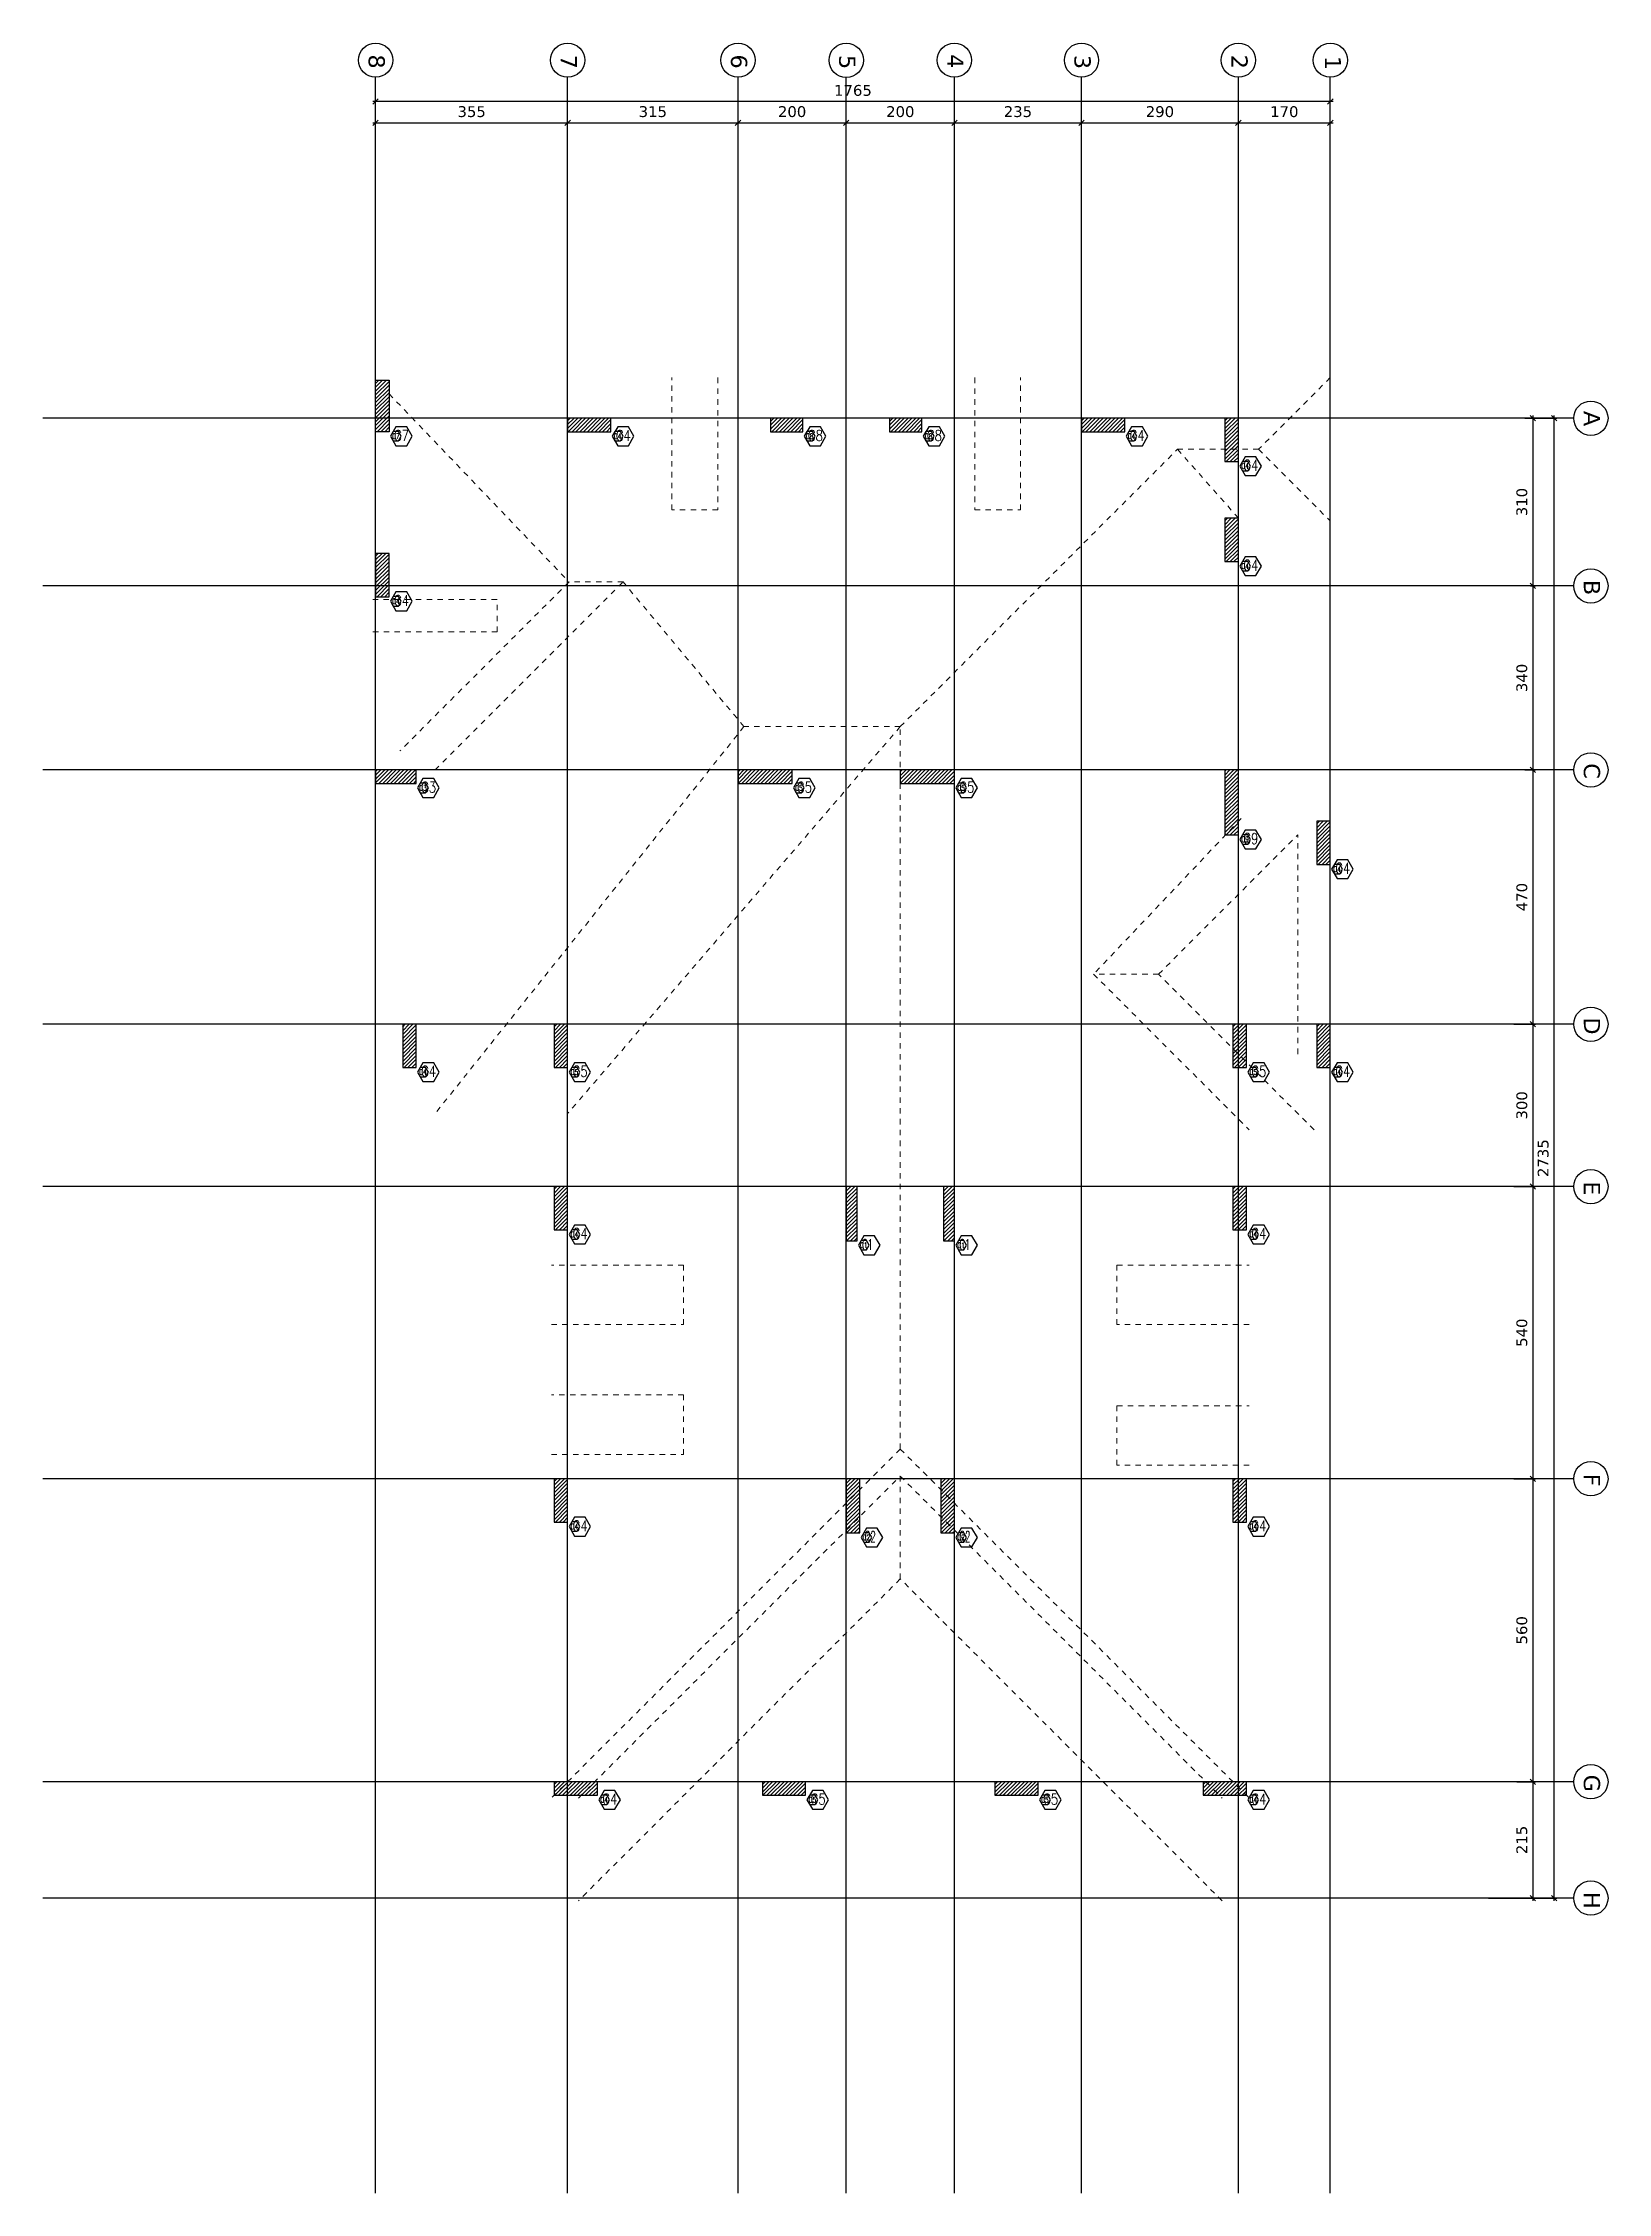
# Model space of a CAD drawing. Header units: inches. Extents: x -48 to 777, y -156 to 510.
# Drawn here: x 108.69 to 137.62, y 221.26 to 260.99 of the extents above; entities that cross this region are included whole.
import ezdxf
from ezdxf.enums import TextEntityAlignment as Align

# ---------------------------------------------------------------- set-up
doc = ezdxf.new("R2010")
doc.units = ezdxf.units.IN
doc.header["$MEASUREMENT"] = 0
doc.linetypes.add('HIDDEN', pattern=[0.375, 0.25, -0.125])
doc.layers.get('Defpoints').update_dxf_attribs({"lineweight": 5})
doc.layers.add('A-HIDDEN', color=254, linetype='HIDDEN', lineweight=5)
for name, color, linetype in [('Str-Axes', 8, 'Continuous'), ('str-col-hatch', 8, 'Continuous'), ('str-COL-TAG-100', 1, 'Continuous'), ('str-COL-TAG-50', 7, 'Continuous'), ('str-columns', 3, 'Continuous')]:
    doc.layers.add(name, color=color, linetype=linetype)
doc.styles.add('ROMAN', font='ROMANS.SHX')
doc.styles.add('ROMAND', font='verdana.ttf')
doc.styles.add('ROMANS', font='romans__.ttf', dxfattribs={"height": 0.14})
doc.dimstyles.new('M-1.100', dxfattribs={"dimtxt": 0.2, "dimasz": 0.1, "dimexe": 0.05, "dimexo": 0.05, "dimgap": 0.1, "dimtad": 1, "dimlfac": 100, "dimrnd": 0.5, "dimzin": 9, "dimdsep": 46, "dimtxsty": 'ROMAND', "dimblk": 'OBLIQUE', "dimcen": 1, "dimdle": 0.05, "dimclrd": 256, "dimclre": 256, "dimclrt": 2, "dimadec": 0, "dimazin": 0, "dimtfac": 0.666667, "dimtmove": 2, "dimatfit": 3, "dimfxl": 0.04, "dimtolj": 1, "dimtzin": 5, "dimlwd": -1, "dimlwe": -1, "dimarcsym": 0})

msp = doc.modelspace()

# ---------------------------------------------------------------- texts
at = {"layer": 'Str-Axes', "char_height": 0.3, "width": 5.0170833, "attachment_point": 1, "rotation": 270, "style": 'ROMAND'}
for s, insert in [('\\pi2.402;8', (115.00706, 263.18286)), ('\\pi2.4059;7', (118.55706, 263.18286)), ('\\pi2.4024;6', (121.70706, 263.18286)), ('\\pi2.4108;5', (123.70706, 263.18145)), ('\\pi2.3951;4', (125.70555, 263.18286)), ('\\pi2.4097;3', (128.05706, 263.18286)), ('\\pi2.407;2', (130.95874, 263.18286)), ('\\pi2.4273;1', (132.68696, 263.18145)), ('\\pi2.3727;A', (137.47409, 256.56563)), ('\\pi2.3954;B', (137.47409, 253.46577)), ('\\pi2.3841;C', (137.47409, 250.06578)), ('\\pi2.3818;D', (137.47409, 245.36577)), ('\\pi2.4097;E', (137.47409, 242.36421)), ('\\pi2.4127;F', (137.47409, 236.96421)), ('\\pi2.3749;G', (137.47409, 231.36421)), ('\\pi2.3938;H', (137.47409, 229.21421))]:
    msp.add_mtext(s, dxfattribs=dict(at, insert=insert))

# ---------------------------------------------------------------- blocks, each defined once
blk = doc.blocks.new('tags')
at = {"layer": 'str-COL-TAG-100', "color": 2}
blk.add_lwpolyline([(0.125, -0.262), (0.325, -0.262), (0.425, -0.088), (0.325, 0.085), (0.125, 0.085), (0.025, -0.088)], close=True, dxfattribs=at)
at = {"layer": 'str-COL-TAG-50', "color": 2}
blk.add_lwpolyline([(0.075, -0.175), (0.175, -0.175), (0.225, -0.088), (0.175, -0.002), (0.075, -0.002), (0.025, -0.088)], close=True, dxfattribs=at)
at = {"layer": 'str-COL-TAG-100', "color": 1, "style": 'ROMANS', "width": 0.699426}
blk.add_attdef('NUMBER', text='', height=0.2, dxfattribs=at).set_placement((0.092, -0.174), (0.368, -0.174), align=Align.FIT)
at = {"layer": 'str-COL-TAG-50', "color": 1, "style": 'ROMANS', "width": 0.697102}
blk.add_attdef('NUMBER', text='', height=0.1, dxfattribs=at).set_placement((0.056, -0.138), (0.194, -0.138), align=Align.FIT)
blk = doc.blocks.new('_Oblique')
at = {"color": 0, "linetype": 'ByBlock', "lineweight": -2}
blk.add_line((-0.5, -0.5), (0.5, 0.5), dxfattribs=at)
blk = doc.blocks.new('*D1825')
at = {"layer": 'Defpoints', "color": 0, "transparency": 16777216}
for p in [(136.034, 254.058), (136.627, 254.058), (135.362, 226.707)]:
    blk.add_point(p, dxfattribs=at)
at = {"layer": 'Str-Axes', "transparency": 16777216}
for p, q in [((136.084, 254.058), (136.677, 254.058)), ((136.627, 226.657), (136.627, 254.108)), ((135.412, 226.707), (136.677, 226.707))]:
    blk.add_line(p, q, dxfattribs=at)
at = {"layer": 'Str-Axes', "transparency": 16777216, "xscale": 0.1, "yscale": 0.1, "zscale": 0.1}
for p, rotation in [((136.627, 254.058), 90), ((136.627, 226.707), 270)]:
    blk.add_blockref('_Oblique', p, dxfattribs=dict(at, rotation=rotation))
at = {"layer": 'Str-Axes', "color": 2, "transparency": 16777216, "insert": (136.423, 240.383), "char_height": 0.2, "attachment_point": 5, "rotation": 90, "style": 'ROMAND'}
blk.add_mtext('\\A1;2735', dxfattribs=at)
blk = doc.blocks.new('*D1826')
at = {"layer": 'Defpoints', "color": 0, "transparency": 16777216}
for p in [(135.828, 239.857), (135.828, 234.457), (136.233, 234.457)]:
    blk.add_point(p, dxfattribs=at)
at = {"layer": 'Str-Axes', "transparency": 16777216}
for p, q in [((135.878, 239.857), (136.283, 239.857)), ((136.233, 239.907), (136.233, 234.407)), ((135.878, 234.457), (136.283, 234.457))]:
    blk.add_line(p, q, dxfattribs=at)
at = {"layer": 'Str-Axes', "transparency": 16777216, "xscale": 0.1, "yscale": 0.1, "zscale": 0.1}
for p, rotation in [((136.233, 239.857), 90), ((136.233, 234.457), 270)]:
    blk.add_blockref('_Oblique', p, dxfattribs=dict(at, rotation=rotation))
at = {"layer": 'Str-Axes', "color": 2, "transparency": 16777216, "insert": (136.029, 237.157), "char_height": 0.2, "attachment_point": 5, "rotation": 90, "style": 'ROMAND'}
blk.add_mtext('\\A1;540', dxfattribs=at)
blk = doc.blocks.new('*D1827')
at = {"layer": 'Defpoints', "color": 0, "transparency": 16777216}
for p in [(135.828, 242.858), (135.828, 239.857), (136.233, 239.857)]:
    blk.add_point(p, dxfattribs=at)
at = {"layer": 'Str-Axes', "transparency": 16777216}
for p, q in [((135.878, 242.858), (136.283, 242.858)), ((136.233, 242.908), (136.233, 239.807)), ((135.878, 239.857), (136.283, 239.857))]:
    blk.add_line(p, q, dxfattribs=at)
at = {"layer": 'Str-Axes', "transparency": 16777216, "xscale": 0.1, "yscale": 0.1, "zscale": 0.1}
for p, rotation in [((136.233, 242.858), 90), ((136.233, 239.857), 270)]:
    blk.add_blockref('_Oblique', p, dxfattribs=dict(at, rotation=rotation))
at = {"layer": 'Str-Axes', "color": 2, "transparency": 16777216, "insert": (136.029, 241.358), "char_height": 0.2, "attachment_point": 5, "rotation": 90, "style": 'ROMAND'}
blk.add_mtext('\\A1;300', dxfattribs=at)
blk = doc.blocks.new('*D1828')
at = {"layer": 'Defpoints', "color": 0, "transparency": 16777216}
for p in [(136.034, 247.558), (135.838, 242.858), (136.233, 242.858)]:
    blk.add_point(p, dxfattribs=at)
at = {"layer": 'Str-Axes', "transparency": 16777216}
for p, q in [((136.084, 247.558), (136.283, 247.558)), ((136.233, 247.608), (136.233, 242.808)), ((135.888, 242.858), (136.283, 242.858))]:
    blk.add_line(p, q, dxfattribs=at)
at = {"layer": 'Str-Axes', "transparency": 16777216, "xscale": 0.1, "yscale": 0.1, "zscale": 0.1}
for p, rotation in [((136.233, 247.558), 90), ((136.233, 242.858), 270)]:
    blk.add_blockref('_Oblique', p, dxfattribs=dict(at, rotation=rotation))
at = {"layer": 'Str-Axes', "color": 2, "transparency": 16777216, "insert": (136.029, 245.208), "char_height": 0.2, "attachment_point": 5, "rotation": 90, "style": 'ROMAND'}
blk.add_mtext('\\A1;470', dxfattribs=at)
blk = doc.blocks.new('*D1829')
at = {"layer": 'Defpoints', "color": 0, "transparency": 16777216}
for p in [(136.137, 250.958), (136.082, 247.558), (136.233, 247.558)]:
    blk.add_point(p, dxfattribs=at)
at = {"layer": 'Str-Axes', "transparency": 16777216}
for p, q in [((136.187, 250.958), (136.283, 250.958)), ((136.233, 251.008), (136.233, 247.508)), ((136.132, 247.558), (136.283, 247.558))]:
    blk.add_line(p, q, dxfattribs=at)
at = {"layer": 'Str-Axes', "transparency": 16777216, "xscale": 0.1, "yscale": 0.1, "zscale": 0.1}
for p, rotation in [((136.233, 250.958), 90), ((136.233, 247.558), 270)]:
    blk.add_blockref('_Oblique', p, dxfattribs=dict(at, rotation=rotation))
at = {"layer": 'Str-Axes', "color": 2, "transparency": 16777216, "insert": (136.029, 249.258), "char_height": 0.2, "attachment_point": 5, "rotation": 90, "style": 'ROMAND'}
blk.add_mtext('\\A1;340', dxfattribs=at)
blk = doc.blocks.new('*D1830')
at = {"layer": 'Defpoints', "color": 0, "transparency": 16777216}
for p in [(136.137, 254.058), (136.137, 250.958), (136.233, 250.958)]:
    blk.add_point(p, dxfattribs=at)
at = {"layer": 'Str-Axes', "transparency": 16777216}
for p, q in [((136.187, 254.058), (136.283, 254.058)), ((136.233, 254.108), (136.233, 250.908)), ((136.187, 250.958), (136.283, 250.958))]:
    blk.add_line(p, q, dxfattribs=at)
at = {"layer": 'Str-Axes', "transparency": 16777216, "xscale": 0.1, "yscale": 0.1, "zscale": 0.1}
for p, rotation in [((136.233, 254.058), 90), ((136.233, 250.958), 270)]:
    blk.add_blockref('_Oblique', p, dxfattribs=dict(at, rotation=rotation))
at = {"layer": 'Str-Axes', "color": 2, "transparency": 16777216, "insert": (136.029, 252.508), "char_height": 0.2, "attachment_point": 5, "rotation": 90, "style": 'ROMAND'}
blk.add_mtext('\\A1;310', dxfattribs=at)
blk = doc.blocks.new('*D1831')
at = {"layer": 'Defpoints', "color": 0, "transparency": 16777216}
for p in [(135.886, 234.457), (136.233, 228.857), (136.26, 228.857)]:
    blk.add_point(p, dxfattribs=at)
at = {"layer": 'Str-Axes', "transparency": 16777216}
for p, q in [((135.936, 234.457), (136.283, 234.457)), ((136.233, 234.507), (136.233, 228.807)), ((136.21, 228.857), (136.183, 228.857))]:
    blk.add_line(p, q, dxfattribs=at)
at = {"layer": 'Str-Axes', "transparency": 16777216, "xscale": 0.1, "yscale": 0.1, "zscale": 0.1}
for p, rotation in [((136.233, 234.457), 90), ((136.233, 228.857), 270)]:
    blk.add_blockref('_Oblique', p, dxfattribs=dict(at, rotation=rotation))
at = {"layer": 'Str-Axes', "color": 2, "transparency": 16777216, "insert": (136.029, 231.657), "char_height": 0.2, "attachment_point": 5, "rotation": 90, "style": 'ROMAND'}
blk.add_mtext('\\A1;560', dxfattribs=at)
blk = doc.blocks.new('*D1832')
at = {"layer": 'Defpoints', "color": 0, "transparency": 16777216}
for p in [(135.886, 228.857), (136.03, 226.707), (136.233, 226.707)]:
    blk.add_point(p, dxfattribs=at)
at = {"layer": 'Str-Axes', "transparency": 16777216}
for p, q in [((136.233, 228.907), (136.233, 226.657)), ((135.936, 228.857), (136.283, 228.857)), ((136.08, 226.707), (136.283, 226.707))]:
    blk.add_line(p, q, dxfattribs=at)
at = {"layer": 'Str-Axes', "transparency": 16777216, "xscale": 0.1, "yscale": 0.1, "zscale": 0.1}
for p, rotation in [((136.233, 228.857), 90), ((136.233, 226.707), 270)]:
    blk.add_blockref('_Oblique', p, dxfattribs=dict(at, rotation=rotation))
at = {"layer": 'Str-Axes', "color": 2, "transparency": 16777216, "insert": (136.029, 227.782), "char_height": 0.2, "attachment_point": 5, "rotation": 90, "style": 'ROMAND'}
blk.add_mtext('\\A1;215', dxfattribs=at)
blk = doc.blocks.new('*D1833')
at = {"layer": 'Defpoints', "color": 0, "transparency": 16777216}
for p in [(114.837, 259.911), (114.837, 259.156), (132.487, 259.325)]:
    blk.add_point(p, dxfattribs=at)
at = {"layer": 'Str-Axes', "transparency": 16777216}
for p, q in [((132.537, 259.911), (114.787, 259.911)), ((114.837, 259.206), (114.837, 259.961)), ((132.487, 259.375), (132.487, 259.961))]:
    blk.add_line(p, q, dxfattribs=at)
at = {"layer": 'Str-Axes', "transparency": 16777216, "xscale": 0.1, "yscale": 0.1, "zscale": 0.1, "rotation": 180}
blk.add_blockref('_Oblique', (114.837, 259.911), dxfattribs=at)
at = {"layer": 'Str-Axes', "transparency": 16777216, "xscale": 0.1, "yscale": 0.1, "zscale": 0.1}
blk.add_blockref('_Oblique', (132.487, 259.911), dxfattribs=at)
at = {"layer": 'Str-Axes', "color": 2, "transparency": 16777216, "insert": (123.662, 260.115), "char_height": 0.2, "attachment_point": 5, "style": 'ROMAND'}
blk.add_mtext('\\A1;1765', dxfattribs=at)
blk = doc.blocks.new('*D1834')
at = {"layer": 'Defpoints', "color": 0, "transparency": 16777216}
for p in [(132.487, 259.518), (130.787, 259.372), (132.487, 259.325)]:
    blk.add_point(p, dxfattribs=at)
at = {"layer": 'Str-Axes', "transparency": 16777216}
for p, q in [((130.737, 259.518), (132.537, 259.518)), ((130.787, 259.422), (130.787, 259.568)), ((132.487, 259.375), (132.487, 259.568))]:
    blk.add_line(p, q, dxfattribs=at)
at = {"layer": 'Str-Axes', "transparency": 16777216, "xscale": 0.1, "yscale": 0.1, "zscale": 0.1, "rotation": 180}
blk.add_blockref('_Oblique', (130.787, 259.518), dxfattribs=at)
at = {"layer": 'Str-Axes', "transparency": 16777216, "xscale": 0.1, "yscale": 0.1, "zscale": 0.1}
blk.add_blockref('_Oblique', (132.487, 259.518), dxfattribs=at)
at = {"layer": 'Str-Axes', "color": 2, "transparency": 16777216, "insert": (131.637, 259.722), "char_height": 0.2, "attachment_point": 5, "style": 'ROMAND'}
blk.add_mtext('\\A1;170', dxfattribs=at)
blk = doc.blocks.new('*D1835')
at = {"layer": 'Defpoints', "color": 0, "transparency": 16777216}
for p in [(130.787, 259.518), (127.887, 259.354), (130.787, 259.372)]:
    blk.add_point(p, dxfattribs=at)
at = {"layer": 'Str-Axes', "transparency": 16777216}
for p, q in [((127.837, 259.518), (130.837, 259.518)), ((127.887, 259.404), (127.887, 259.568)), ((130.787, 259.422), (130.787, 259.568))]:
    blk.add_line(p, q, dxfattribs=at)
at = {"layer": 'Str-Axes', "transparency": 16777216, "xscale": 0.1, "yscale": 0.1, "zscale": 0.1, "rotation": 180}
blk.add_blockref('_Oblique', (127.887, 259.518), dxfattribs=at)
at = {"layer": 'Str-Axes', "transparency": 16777216, "xscale": 0.1, "yscale": 0.1, "zscale": 0.1}
blk.add_blockref('_Oblique', (130.787, 259.518), dxfattribs=at)
at = {"layer": 'Str-Axes', "color": 2, "transparency": 16777216, "insert": (129.337, 259.723), "char_height": 0.2, "attachment_point": 5, "style": 'ROMAND'}
blk.add_mtext('\\A1;290', dxfattribs=at)
blk = doc.blocks.new('*D1836')
at = {"layer": 'Defpoints', "color": 0, "transparency": 16777216}
for p in [(127.887, 259.518), (125.537, 259.354), (127.887, 259.354)]:
    blk.add_point(p, dxfattribs=at)
at = {"layer": 'Str-Axes', "transparency": 16777216}
for p, q in [((125.487, 259.518), (127.937, 259.518)), ((125.537, 259.404), (125.537, 259.568)), ((127.887, 259.404), (127.887, 259.568))]:
    blk.add_line(p, q, dxfattribs=at)
at = {"layer": 'Str-Axes', "transparency": 16777216, "xscale": 0.1, "yscale": 0.1, "zscale": 0.1, "rotation": 180}
blk.add_blockref('_Oblique', (125.537, 259.518), dxfattribs=at)
at = {"layer": 'Str-Axes', "transparency": 16777216, "xscale": 0.1, "yscale": 0.1, "zscale": 0.1}
blk.add_blockref('_Oblique', (127.887, 259.518), dxfattribs=at)
at = {"layer": 'Str-Axes', "color": 2, "transparency": 16777216, "insert": (126.712, 259.723), "char_height": 0.2, "attachment_point": 5, "style": 'ROMAND'}
blk.add_mtext('\\A1;235', dxfattribs=at)
blk = doc.blocks.new('*D1837')
at = {"layer": 'Defpoints', "color": 0, "transparency": 16777216}
for p in [(125.537, 259.518), (123.537, 259.354), (125.537, 259.354)]:
    blk.add_point(p, dxfattribs=at)
at = {"layer": 'Str-Axes', "transparency": 16777216}
for p, q in [((123.487, 259.518), (125.587, 259.518)), ((123.537, 259.404), (123.537, 259.568)), ((125.537, 259.404), (125.537, 259.568))]:
    blk.add_line(p, q, dxfattribs=at)
at = {"layer": 'Str-Axes', "transparency": 16777216, "xscale": 0.1, "yscale": 0.1, "zscale": 0.1, "rotation": 180}
blk.add_blockref('_Oblique', (123.537, 259.518), dxfattribs=at)
at = {"layer": 'Str-Axes', "transparency": 16777216, "xscale": 0.1, "yscale": 0.1, "zscale": 0.1}
blk.add_blockref('_Oblique', (125.537, 259.518), dxfattribs=at)
at = {"layer": 'Str-Axes', "color": 2, "transparency": 16777216, "insert": (124.537, 259.723), "char_height": 0.2, "attachment_point": 5, "style": 'ROMAND'}
blk.add_mtext('\\A1;200', dxfattribs=at)
blk = doc.blocks.new('*D1838')
at = {"layer": 'Defpoints', "color": 0, "transparency": 16777216}
for p in [(123.537, 259.518), (121.537, 259.288), (123.537, 259.354)]:
    blk.add_point(p, dxfattribs=at)
at = {"layer": 'Str-Axes', "transparency": 16777216}
for p, q in [((121.487, 259.518), (123.587, 259.518)), ((121.537, 259.338), (121.537, 259.568)), ((123.537, 259.404), (123.537, 259.568))]:
    blk.add_line(p, q, dxfattribs=at)
at = {"layer": 'Str-Axes', "transparency": 16777216, "xscale": 0.1, "yscale": 0.1, "zscale": 0.1, "rotation": 180}
blk.add_blockref('_Oblique', (121.537, 259.518), dxfattribs=at)
at = {"layer": 'Str-Axes', "transparency": 16777216, "xscale": 0.1, "yscale": 0.1, "zscale": 0.1}
blk.add_blockref('_Oblique', (123.537, 259.518), dxfattribs=at)
at = {"layer": 'Str-Axes', "color": 2, "transparency": 16777216, "insert": (122.537, 259.723), "char_height": 0.2, "attachment_point": 5, "style": 'ROMAND'}
blk.add_mtext('\\A1;200', dxfattribs=at)
blk = doc.blocks.new('*D1839')
at = {"layer": 'Defpoints', "color": 0, "transparency": 16777216}
for p in [(121.537, 259.518), (118.387, 259.156), (121.537, 259.288)]:
    blk.add_point(p, dxfattribs=at)
at = {"layer": 'Str-Axes', "transparency": 16777216}
for p, q in [((118.337, 259.518), (121.587, 259.518)), ((118.387, 259.206), (118.387, 259.568)), ((121.537, 259.338), (121.537, 259.568))]:
    blk.add_line(p, q, dxfattribs=at)
at = {"layer": 'Str-Axes', "transparency": 16777216, "xscale": 0.1, "yscale": 0.1, "zscale": 0.1, "rotation": 180}
blk.add_blockref('_Oblique', (118.387, 259.518), dxfattribs=at)
at = {"layer": 'Str-Axes', "transparency": 16777216, "xscale": 0.1, "yscale": 0.1, "zscale": 0.1}
blk.add_blockref('_Oblique', (121.537, 259.518), dxfattribs=at)
at = {"layer": 'Str-Axes', "color": 2, "transparency": 16777216, "insert": (119.962, 259.723), "char_height": 0.2, "attachment_point": 5, "style": 'ROMAND'}
blk.add_mtext('\\A1;315', dxfattribs=at)
blk = doc.blocks.new('*D1840')
at = {"layer": 'Defpoints', "color": 0, "transparency": 16777216}
for p in [(118.387, 259.518), (114.837, 259.156), (118.387, 259.156)]:
    blk.add_point(p, dxfattribs=at)
at = {"layer": 'Str-Axes', "transparency": 16777216}
for p, q in [((114.787, 259.518), (118.437, 259.518)), ((114.837, 259.206), (114.837, 259.568)), ((118.387, 259.206), (118.387, 259.568))]:
    blk.add_line(p, q, dxfattribs=at)
at = {"layer": 'Str-Axes', "transparency": 16777216, "xscale": 0.1, "yscale": 0.1, "zscale": 0.1, "rotation": 180}
blk.add_blockref('_Oblique', (114.837, 259.518), dxfattribs=at)
at = {"layer": 'Str-Axes', "transparency": 16777216, "xscale": 0.1, "yscale": 0.1, "zscale": 0.1}
blk.add_blockref('_Oblique', (118.387, 259.518), dxfattribs=at)
at = {"layer": 'Str-Axes', "color": 2, "transparency": 16777216, "insert": (116.612, 259.723), "char_height": 0.2, "attachment_point": 5, "style": 'ROMAND'}
blk.add_mtext('\\A1;355', dxfattribs=at)
blk = doc.blocks.new('*D1846')
at = {"layer": 'Defpoints', "color": 0, "transparency": 16777216}
for p in [(136.034, 254.058), (136.627, 254.058), (135.362, 226.707)]:
    blk.add_point(p, dxfattribs=at)
at = {"layer": 'Str-Axes', "transparency": 16777216}
for p, q in [((136.084, 254.058), (136.677, 254.058)), ((136.627, 226.657), (136.627, 254.108)), ((135.412, 226.707), (136.677, 226.707))]:
    blk.add_line(p, q, dxfattribs=at)
at = {"layer": 'Str-Axes', "transparency": 16777216, "xscale": 0.1, "yscale": 0.1, "zscale": 0.1}
for p, rotation in [((136.627, 254.058), 90), ((136.627, 226.707), 270)]:
    blk.add_blockref('_Oblique', p, dxfattribs=dict(at, rotation=rotation))
at = {"layer": 'Str-Axes', "color": 2, "transparency": 16777216, "insert": (136.423, 240.383), "char_height": 0.2, "attachment_point": 5, "rotation": 90, "style": 'ROMAND'}
blk.add_mtext('\\A1;2735', dxfattribs=at)
blk = doc.blocks.new('*D1841')
at = {"layer": 'Defpoints', "color": 0, "transparency": 16777216}
for p in [(135.828, 239.857), (135.828, 234.457), (136.233, 234.457)]:
    blk.add_point(p, dxfattribs=at)
at = {"layer": 'Str-Axes', "transparency": 16777216}
for p, q in [((135.878, 239.857), (136.283, 239.857)), ((136.233, 239.907), (136.233, 234.407)), ((135.878, 234.457), (136.283, 234.457))]:
    blk.add_line(p, q, dxfattribs=at)
at = {"layer": 'Str-Axes', "transparency": 16777216, "xscale": 0.1, "yscale": 0.1, "zscale": 0.1}
for p, rotation in [((136.233, 239.857), 90), ((136.233, 234.457), 270)]:
    blk.add_blockref('_Oblique', p, dxfattribs=dict(at, rotation=rotation))
at = {"layer": 'Str-Axes', "color": 2, "transparency": 16777216, "insert": (136.029, 237.157), "char_height": 0.2, "attachment_point": 5, "rotation": 90, "style": 'ROMAND'}
blk.add_mtext('\\A1;540', dxfattribs=at)
blk = doc.blocks.new('*D1842')
at = {"layer": 'Defpoints', "color": 0, "transparency": 16777216}
for p in [(135.828, 242.858), (135.828, 239.857), (136.233, 239.857)]:
    blk.add_point(p, dxfattribs=at)
at = {"layer": 'Str-Axes', "transparency": 16777216}
for p, q in [((135.878, 242.858), (136.283, 242.858)), ((136.233, 242.908), (136.233, 239.807)), ((135.878, 239.857), (136.283, 239.857))]:
    blk.add_line(p, q, dxfattribs=at)
at = {"layer": 'Str-Axes', "transparency": 16777216, "xscale": 0.1, "yscale": 0.1, "zscale": 0.1}
for p, rotation in [((136.233, 242.858), 90), ((136.233, 239.857), 270)]:
    blk.add_blockref('_Oblique', p, dxfattribs=dict(at, rotation=rotation))
at = {"layer": 'Str-Axes', "color": 2, "transparency": 16777216, "insert": (136.029, 241.358), "char_height": 0.2, "attachment_point": 5, "rotation": 90, "style": 'ROMAND'}
blk.add_mtext('\\A1;300', dxfattribs=at)
blk = doc.blocks.new('*D1843')
at = {"layer": 'Defpoints', "color": 0, "transparency": 16777216}
for p in [(136.034, 247.558), (135.838, 242.858), (136.233, 242.858)]:
    blk.add_point(p, dxfattribs=at)
at = {"layer": 'Str-Axes', "transparency": 16777216}
for p, q in [((136.084, 247.558), (136.283, 247.558)), ((136.233, 247.608), (136.233, 242.808)), ((135.888, 242.858), (136.283, 242.858))]:
    blk.add_line(p, q, dxfattribs=at)
at = {"layer": 'Str-Axes', "transparency": 16777216, "xscale": 0.1, "yscale": 0.1, "zscale": 0.1}
for p, rotation in [((136.233, 247.558), 90), ((136.233, 242.858), 270)]:
    blk.add_blockref('_Oblique', p, dxfattribs=dict(at, rotation=rotation))
at = {"layer": 'Str-Axes', "color": 2, "transparency": 16777216, "insert": (136.029, 245.208), "char_height": 0.2, "attachment_point": 5, "rotation": 90, "style": 'ROMAND'}
blk.add_mtext('\\A1;470', dxfattribs=at)
blk = doc.blocks.new('*D1847')
at = {"layer": 'Defpoints', "color": 0, "transparency": 16777216}
for p in [(136.137, 250.958), (136.082, 247.558), (136.233, 247.558)]:
    blk.add_point(p, dxfattribs=at)
at = {"layer": 'Str-Axes', "transparency": 16777216}
for p, q in [((136.187, 250.958), (136.283, 250.958)), ((136.233, 251.008), (136.233, 247.508)), ((136.132, 247.558), (136.283, 247.558))]:
    blk.add_line(p, q, dxfattribs=at)
at = {"layer": 'Str-Axes', "transparency": 16777216, "xscale": 0.1, "yscale": 0.1, "zscale": 0.1}
for p, rotation in [((136.233, 250.958), 90), ((136.233, 247.558), 270)]:
    blk.add_blockref('_Oblique', p, dxfattribs=dict(at, rotation=rotation))
at = {"layer": 'Str-Axes', "color": 2, "transparency": 16777216, "insert": (136.029, 249.258), "char_height": 0.2, "attachment_point": 5, "rotation": 90, "style": 'ROMAND'}
blk.add_mtext('\\A1;340', dxfattribs=at)
blk = doc.blocks.new('*D1844')
at = {"layer": 'Defpoints', "color": 0, "transparency": 16777216}
for p in [(136.137, 254.058), (136.137, 250.958), (136.233, 250.958)]:
    blk.add_point(p, dxfattribs=at)
at = {"layer": 'Str-Axes', "transparency": 16777216}
for p, q in [((136.187, 254.058), (136.283, 254.058)), ((136.233, 254.108), (136.233, 250.908)), ((136.187, 250.958), (136.283, 250.958))]:
    blk.add_line(p, q, dxfattribs=at)
at = {"layer": 'Str-Axes', "transparency": 16777216, "xscale": 0.1, "yscale": 0.1, "zscale": 0.1}
for p, rotation in [((136.233, 254.058), 90), ((136.233, 250.958), 270)]:
    blk.add_blockref('_Oblique', p, dxfattribs=dict(at, rotation=rotation))
at = {"layer": 'Str-Axes', "color": 2, "transparency": 16777216, "insert": (136.029, 252.508), "char_height": 0.2, "attachment_point": 5, "rotation": 90, "style": 'ROMAND'}
blk.add_mtext('\\A1;310', dxfattribs=at)
blk = doc.blocks.new('*D1848')
at = {"layer": 'Defpoints', "color": 0, "transparency": 16777216}
for p in [(135.886, 234.457), (136.233, 228.857), (136.26, 228.857)]:
    blk.add_point(p, dxfattribs=at)
at = {"layer": 'Str-Axes', "transparency": 16777216}
for p, q in [((135.936, 234.457), (136.283, 234.457)), ((136.233, 234.507), (136.233, 228.807)), ((136.21, 228.857), (136.183, 228.857))]:
    blk.add_line(p, q, dxfattribs=at)
at = {"layer": 'Str-Axes', "transparency": 16777216, "xscale": 0.1, "yscale": 0.1, "zscale": 0.1}
for p, rotation in [((136.233, 234.457), 90), ((136.233, 228.857), 270)]:
    blk.add_blockref('_Oblique', p, dxfattribs=dict(at, rotation=rotation))
at = {"layer": 'Str-Axes', "color": 2, "transparency": 16777216, "insert": (136.029, 231.657), "char_height": 0.2, "attachment_point": 5, "rotation": 90, "style": 'ROMAND'}
blk.add_mtext('\\A1;560', dxfattribs=at)
blk = doc.blocks.new('*D1845')
at = {"layer": 'Defpoints', "color": 0, "transparency": 16777216}
for p in [(135.886, 228.857), (136.03, 226.707), (136.233, 226.707)]:
    blk.add_point(p, dxfattribs=at)
at = {"layer": 'Str-Axes', "transparency": 16777216}
for p, q in [((136.233, 228.907), (136.233, 226.657)), ((135.936, 228.857), (136.283, 228.857)), ((136.08, 226.707), (136.283, 226.707))]:
    blk.add_line(p, q, dxfattribs=at)
at = {"layer": 'Str-Axes', "transparency": 16777216, "xscale": 0.1, "yscale": 0.1, "zscale": 0.1}
for p, rotation in [((136.233, 228.857), 90), ((136.233, 226.707), 270)]:
    blk.add_blockref('_Oblique', p, dxfattribs=dict(at, rotation=rotation))
at = {"layer": 'Str-Axes', "color": 2, "transparency": 16777216, "insert": (136.029, 227.782), "char_height": 0.2, "attachment_point": 5, "rotation": 90, "style": 'ROMAND'}
blk.add_mtext('\\A1;215', dxfattribs=at)

# ---------------------------------------------------------------- dimensions: what is measured, and where the dimension line sits
at = {"layer": 'Str-Axes'}
for base, p1, p2, picture, middle in [((114.83712, 259.91129), (132.48712, 259.32479), (114.83712, 259.15577), '*D1833', (123.66212, 260.11525)), ((118.38712, 259.51835), (114.83712, 259.15577), (118.38712, 259.15577), '*D1840', (116.61212, 259.72252)), ((121.53712, 259.51835), (118.38712, 259.15577), (121.53712, 259.28762), '*D1839', (119.96212, 259.72252)), ((123.53712, 259.51835), (121.53712, 259.28762), (123.53712, 259.35383), '*D1838', (122.53712, 259.72252)), ((125.53712, 259.51835), (123.53712, 259.35383), (125.53712, 259.35387), '*D1837', (124.53712, 259.72252)), ((127.88712, 259.51835), (125.53712, 259.35387), (127.88712, 259.35387), '*D1836', (126.71212, 259.72252)), ((130.78712, 259.51835), (127.88712, 259.35387), (130.78712, 259.37184), '*D1835', (129.33712, 259.72252)), ((132.48712, 259.51835), (130.78712, 259.37184), (132.48712, 259.32479), '*D1834', (131.63712, 259.72245))]:
    dim = msp.add_linear_dim(base=base, p1=p1, p2=p2, dimstyle='M-1.100', dxfattribs=at)
    dim.commit()
    dim.dimension.update_dxf_attribs({"geometry": picture, "text_midpoint": middle})
for base, p1, p2, picture, middle in [((136.62739, 254.05831), (135.36165, 226.70688), (136.03435, 254.05831), '*D1825', (136.42322, 240.3826)), ((136.62739, 254.05831), (135.36165, 226.70688), (136.03435, 254.05831), '*D1846', (136.42322, 240.3826)), ((136.23279, 250.95845), (136.13653, 254.05831), (136.13653, 250.95845), '*D1830', (136.02863, 252.50838)), ((136.23279, 250.95845), (136.13653, 254.05831), (136.13653, 250.95845), '*D1844', (136.02863, 252.50838)), ((136.23279, 247.55845), (136.13653, 250.95845), (136.08176, 247.55845), '*D1829', (136.02863, 249.25845)), ((136.23279, 247.55845), (136.13653, 250.95845), (136.08176, 247.55845), '*D1847', (136.02863, 249.25845)), ((136.23279, 242.85845), (136.03378, 247.55845), (135.8384, 242.85845), '*D1828', (136.02869, 245.20845)), ((136.23279, 242.85845), (136.03378, 247.55845), (135.8384, 242.85845), '*D1843', (136.02869, 245.20845)), ((136.23279, 239.85688), (135.82804, 242.85845), (135.82804, 239.85688), '*D1827', (136.02863, 241.35767)), ((136.23279, 239.85688), (135.82804, 242.85845), (135.82804, 239.85688), '*D1842', (136.02863, 241.35767)), ((136.23279, 234.45688), (135.82804, 239.85688), (135.82804, 234.45688), '*D1826', (136.02869, 237.15688)), ((136.23279, 234.45688), (135.82804, 239.85688), (135.82804, 234.45688), '*D1841', (136.02869, 237.15688)), ((136.23279, 228.85688), (135.88638, 234.45688), (136.26042, 228.85688), '*D1831', (136.02869, 231.65688)), ((136.23279, 228.85688), (135.88638, 234.45688), (136.26042, 228.85688), '*D1848', (136.02869, 231.65688)), ((136.23279, 226.70688), (135.88638, 228.85688), (136.02999, 226.70688), '*D1832', (136.02863, 227.78188)), ((136.23279, 226.70688), (135.88638, 228.85688), (136.02999, 226.70688), '*D1845', (136.02863, 227.78188))]:
    dim = msp.add_linear_dim(base=base, p1=p1, p2=p2, angle=90, dimstyle='M-1.100', dxfattribs=at)
    dim.commit()
    dim.dimension.update_dxf_attribs({"geometry": picture, "text_midpoint": middle})

# ---------------------------------------------------------------- hatches: boundary and pattern name
at = {"layer": 'str-col-hatch'}
h = msp.add_hatch(dxfattribs=at)
h.set_pattern_fill('ANSI31', color=256, scale=0.4)
h.set_pattern_definition([(45, (-581.29268, 203.099195), (-0.035355339, 0.035355339), [])])
h.paths.add_polyline_path([(114.83712, 254.75845), (114.83712, 253.80844), (115.08712, 253.80844), (115.08712, 254.75845)])
h = msp.add_hatch(dxfattribs=at)
h.set_pattern_fill('ANSI31', color=256, scale=0.4)
h.set_pattern_definition([(45, (-577.19268, 203.09906), (-0.035355339, 0.035355339), [])])
h.paths.add_polyline_path([(118.38712, 254.05831), (118.38712, 253.80831), (119.18712, 253.80831), (119.18712, 254.05831)])
h = msp.add_hatch(dxfattribs=at)
h.set_pattern_fill('ANSI31', color=256, scale=0.4)
h.set_pattern_definition([(45, (-573.64268, 203.09906), (-0.035355339, 0.035355339), [])])
h.paths.add_polyline_path([(122.13712, 254.05831), (122.13712, 253.80831), (122.73712, 253.80831), (122.73712, 254.05831)])
h = msp.add_hatch(dxfattribs=at)
h.set_pattern_fill('ANSI31', color=256, scale=0.4)
h.set_pattern_definition([(45, (-571.44268, 203.09906), (-0.035355339, 0.035355339), [])])
h.paths.add_polyline_path([(124.33712, 254.05831), (124.33712, 253.80831), (124.93712, 253.80831), (124.93712, 254.05831)])
h = msp.add_hatch(dxfattribs=at)
h.set_pattern_fill('ANSI31', color=256, scale=0.4)
h.set_pattern_definition([(45, (-567.69268, 203.0992), (-0.035355339, 0.035355339), [])])
h.paths.add_polyline_path([(127.88712, 254.05845), (127.88712, 253.80845), (128.68712, 253.80845), (128.68712, 254.05845)])
h = msp.add_hatch(dxfattribs=at)
h.set_pattern_fill('ANSI31', color=256, scale=0.4)
h.set_pattern_definition([(45, (-565.59267, 202.549063), (-0.035355339, 0.035355339), [])])
h.paths.add_polyline_path([(130.53713, 254.05831), (130.53713, 253.25831), (130.78713, 253.25831), (130.78713, 254.05831)])
h = msp.add_hatch(dxfattribs=at)
h.set_pattern_fill('ANSI31', color=256, scale=0.4)
h.set_pattern_definition([(45, (-565.59266, 200.699306), (-0.035355339, 0.035355339), [])])
h.paths.add_polyline_path([(130.53714, 252.20855), (130.53714, 251.40855), (130.78714, 251.40855), (130.78714, 252.20855)])
h = msp.add_hatch(dxfattribs=at)
h.set_pattern_fill('ANSI31', color=256, scale=0.4)
h.set_pattern_definition([(45, (-581.29268, 200.0492), (-0.035355339, 0.035355339), [])])
h.paths.add_polyline_path([(114.83712, 251.55845), (114.83712, 250.75845), (115.08712, 250.75845), (115.08712, 251.55845)])
h = msp.add_hatch(dxfattribs=at)
h.set_pattern_fill('ANSI31', color=256, scale=0.4)
h.set_pattern_definition([(45, (-580.79268, 196.4992), (-0.035355339, 0.035355339), [])])
h.paths.add_polyline_path([(115.58712, 247.55845), (114.83712, 247.55845), (114.83712, 247.30845), (115.58712, 247.30845)])
h = msp.add_hatch(dxfattribs=at)
h.set_pattern_fill('ANSI31', color=256, scale=0.4)
h.set_pattern_definition([(45, (-573.84268, 196.5992), (-0.035355339, 0.035355339), [])])
h.paths.add_polyline_path([(121.53712, 247.55845), (121.53712, 247.30845), (122.53712, 247.30845), (122.53712, 247.55845)])
h = msp.add_hatch(dxfattribs=at)
h.set_pattern_fill('ANSI31', color=256, scale=0.4)
h.set_pattern_definition([(45, (-570.84268, 196.5992), (-0.035355339, 0.035355339), [])])
h.paths.add_polyline_path([(124.53712, 247.55845), (124.53712, 247.30845), (125.53712, 247.30845), (125.53712, 247.55845)])
h = msp.add_hatch(dxfattribs=at)
h.set_pattern_fill('ANSI31', color=256, scale=0.4)
h.set_pattern_definition([(45, (-565.59268, 195.6492), (-0.035355339, 0.035355339), [])])
h.paths.add_polyline_path([(130.53712, 247.55845), (130.53712, 246.35845), (130.78712, 246.35845), (130.78712, 247.55845)])
h = msp.add_hatch(dxfattribs=at)
h.set_pattern_fill('ANSI31', color=256, scale=0.4)
h.set_pattern_definition([(45, (-563.89268, 195.099365), (-0.035355339, 0.035355339), [])])
h.paths.add_polyline_path([(132.23712, 246.60861), (132.23712, 245.80861), (132.48712, 245.80861), (132.48712, 246.60861)])
h = msp.add_hatch(dxfattribs=at)
h.set_pattern_fill('ANSI31', color=256, scale=0.4)
h.set_pattern_definition([(45, (-580.79268, 191.347635), (-0.035355339, 0.035355339), [])])
h.paths.add_polyline_path([(115.33712, 242.85688), (115.33712, 242.05688), (115.58712, 242.05688), (115.58712, 242.85688)])
h = msp.add_hatch(dxfattribs=at)
h.set_pattern_fill('ANSI31', color=256, scale=0.4)
h.set_pattern_definition([(45, (-577.99268, 191.347635), (-0.035355339, 0.035355339), [])])
h.paths.add_polyline_path([(118.13712, 242.85688), (118.13712, 242.05688), (118.38712, 242.05688), (118.38712, 242.85688)])
h = msp.add_hatch(dxfattribs=at)
h.set_pattern_fill('ANSI31', color=256, scale=0.4)
h.set_pattern_definition([(45, (-565.44268, 191.347635), (-0.035355339, 0.035355339), [])])
h.paths.add_polyline_path([(130.68712, 242.85688), (130.68712, 242.05688), (130.93712, 242.05688), (130.93712, 242.85688)])
h = msp.add_hatch(dxfattribs=at)
h.set_pattern_fill('ANSI31', color=256, scale=0.4)
h.set_pattern_definition([(45, (-563.89268, 191.347635), (-0.035355339, 0.035355339), [])])
h.paths.add_polyline_path([(132.23712, 242.85688), (132.23712, 242.05688), (132.48712, 242.05688), (132.48712, 242.85688)])
h = msp.add_hatch(dxfattribs=at)
h.set_pattern_fill('ANSI31', color=256, scale=0.4)
h.set_pattern_definition([(45, (-577.99268, 188.347635), (-0.035355339, 0.035355339), [])])
h.paths.add_polyline_path([(118.13712, 239.85688), (118.13712, 239.05688), (118.38712, 239.05688), (118.38712, 239.85688)])
h = msp.add_hatch(dxfattribs=at)
h.set_pattern_fill('ANSI31', color=256, scale=0.4)
h.set_pattern_definition([(45, (-572.64268, 188.047635), (-0.035355339, 0.035355339), [])])
h.paths.add_polyline_path([(123.53712, 239.85688), (123.53712, 238.85688), (123.73712, 238.85688), (123.73712, 239.85688)])
h = msp.add_hatch(dxfattribs=at)
h.set_pattern_fill('ANSI31', color=256, scale=0.4)
h.set_pattern_definition([(45, (-570.84268, 188.047635), (-0.035355339, 0.035355339), [])])
h.paths.add_polyline_path([(125.33712, 239.85688), (125.33712, 238.85688), (125.53712, 238.85688), (125.53712, 239.85688)])
h = msp.add_hatch(dxfattribs=at)
h.set_pattern_fill('ANSI31', color=256, scale=0.4)
h.set_pattern_definition([(45, (-565.44268, 188.347635), (-0.035355339, 0.035355339), [])])
h.paths.add_polyline_path([(130.68712, 239.85688), (130.68712, 239.05688), (130.93712, 239.05688), (130.93712, 239.85688)])
h = msp.add_hatch(dxfattribs=at)
h.set_pattern_fill('ANSI31', color=256, scale=0.4)
h.set_pattern_definition([(45, (-577.99268, 182.947635), (-0.035355339, 0.035355339), [])])
h.paths.add_polyline_path([(118.13712, 234.45688), (118.13712, 233.65688), (118.38712, 233.65688), (118.38712, 234.45688)])
h = msp.add_hatch(dxfattribs=at)
h.set_pattern_fill('ANSI31', color=256, scale=0.4)
h.set_pattern_definition([(45, (-572.64268, 182.647635), (-0.035355339, 0.035355339), [])])
h.paths.add_polyline_path([(123.53712, 234.45688), (123.53712, 233.45688), (123.78712, 233.45688), (123.78712, 234.45688)])
h = msp.add_hatch(dxfattribs=at)
h.set_pattern_fill('ANSI31', color=256, scale=0.4)
h.set_pattern_definition([(45, (-570.89268, 182.647635), (-0.035355339, 0.035355339), [])])
h.paths.add_polyline_path([(125.28712, 234.45688), (125.28712, 233.45688), (125.53712, 233.45688), (125.53712, 234.45688)])
h = msp.add_hatch(dxfattribs=at)
h.set_pattern_fill('ANSI31', color=256, scale=0.4)
h.set_pattern_definition([(45, (-565.44268, 182.947635), (-0.035355339, 0.035355339), [])])
h.paths.add_polyline_path([(130.68712, 234.45688), (130.68712, 233.65688), (130.93712, 233.65688), (130.93712, 234.45688)])
h = msp.add_hatch(dxfattribs=at)
h.set_pattern_fill('ANSI31', color=256, scale=0.4)
h.set_pattern_definition([(45, (-577.44268, 177.897635), (-0.035355339, 0.035355339), [])])
h.paths.add_polyline_path([(118.13712, 228.85688), (118.13712, 228.60688), (118.93712, 228.60688), (118.93712, 228.85688)])
h = msp.add_hatch(dxfattribs=at)
h.set_pattern_fill('ANSI31', color=256, scale=0.4)
h.set_pattern_definition([(45, (-573.59268, 177.897635), (-0.035355339, 0.035355339), [])])
h.paths.add_polyline_path([(121.98712, 228.85688), (121.98712, 228.60688), (122.78712, 228.60688), (122.78712, 228.85688)])
h = msp.add_hatch(dxfattribs=at)
h.set_pattern_fill('ANSI31', color=256, scale=0.4)
h.set_pattern_definition([(45, (-569.29268, 177.897635), (-0.035355339, 0.035355339), [])])
h.paths.add_polyline_path([(126.28712, 228.85688), (126.28712, 228.60688), (127.08712, 228.60688), (127.08712, 228.85688)])
h = msp.add_hatch(dxfattribs=at)
h.set_pattern_fill('ANSI31', color=256, scale=0.4)
h.set_pattern_definition([(45, (-565.44268, 177.897635), (-0.035355339, 0.035355339), [])])
h.paths.add_polyline_path([(130.13712, 228.85688), (130.13712, 228.60688), (130.93712, 228.60688), (130.93712, 228.85688)])

# ---------------------------------------------------------------- linework, layer by layer
at = {"layer": 'A-HIDDEN', "ltscale": 0.4}
for p, q in [((132.48712, 254.80845), (131.16221, 253.48354)), ((115.08712, 254.50845), (118.41211, 251.03345)), ((124.53693, 248.35863), (129.66184, 253.48354)), ((129.66184, 253.48354), (131.16221, 253.48354)), ((129.66184, 253.48354), (130.83675, 252.15864)), ((131.16221, 253.48354), (132.48712, 252.15864)), ((118.41211, 251.03345), (115.28711, 247.90845)), ((115.93711, 247.55845), (119.41211, 251.03345)), ((119.41211, 251.03345), (118.41211, 251.03345)), ((121.64634, 248.35863), (119.41211, 251.03345)), ((121.64634, 248.35863), (115.93712, 241.20688)), ((124.53693, 248.35863), (118.38712, 241.20688)), ((124.53693, 248.35863), (121.64634, 248.35863)), ((124.53693, 235.0067), (124.53693, 248.35863)), ((130.83675, 246.65861), (128.11088, 243.78275)), ((129.31125, 243.78275), (131.88695, 246.35845)), ((131.88712, 242.30688), (131.88712, 246.35845)), ((129.31125, 243.78275), (128.11088, 243.78275)), ((128.11088, 243.78275), (130.98675, 240.90688)), ((132.18712, 240.90688), (129.31125, 243.78275)), ((124.53693, 235.0067), (118.08712, 228.55688)), ((124.53693, 235.0067), (130.98675, 228.55688)), ((118.58712, 228.55688), (124.53712, 234.50688)), ((124.53712, 234.50688), (130.48712, 228.55688)), ((124.53712, 234.50688), (124.53712, 232.60688)), ((124.53712, 232.60688), (118.58712, 226.65688)), ((130.48712, 226.65688), (124.53712, 232.60688))]:
    msp.add_line(p, q, dxfattribs=at)
at = {"layer": 'A-HIDDEN', "linetype": 'HIDDEN', "ltscale": 0.3}
for points in [[(121.16212, 254.80845), (121.16212, 252.3642), (120.31211, 252.3642), (120.31211, 254.80845)], [(125.91211, 254.80845), (125.91211, 252.3642), (126.76212, 252.3642), (126.76212, 254.80845)], [(114.78712, 250.10845), (117.08136, 250.10845), (117.08136, 250.70845), (114.78712, 250.70845)], [(118.08712, 237.30688), (120.53136, 237.30688), (120.53136, 238.40689), (118.08712, 238.40689)], [(130.98712, 237.30688), (128.54287, 237.30688), (128.54287, 238.40689), (130.98712, 238.40689)], [(118.08712, 234.90688), (120.53136, 234.90688), (120.53136, 236.00689), (118.08712, 236.00689)], [(130.98712, 234.70688), (128.54287, 234.70688), (128.54287, 235.80689), (130.98712, 235.80689)]]:
    msp.add_lwpolyline(points, dxfattribs=at)
at = {"layer": 'Str-Axes', "ltscale": 0.1}
for p, q in [((114.83712, 221.25688), (114.83712, 260.35831)), ((118.38712, 221.25688), (118.38712, 260.35831)), ((121.53712, 221.25688), (121.53712, 260.35831)), ((123.53712, 221.25688), (123.53712, 260.35831)), ((125.53712, 221.25688), (125.53712, 260.35831)), ((127.88712, 221.25688), (127.88712, 260.35831)), ((130.78712, 221.25688), (130.78712, 260.35831)), ((132.48712, 221.25688), (132.48712, 260.35831)), ((136.98691, 254.05831), (108.68712, 254.05831)), ((136.98691, 250.95845), (108.68712, 250.95845)), ((136.98691, 247.55845), (108.68712, 247.55845)), ((136.98691, 242.85845), (108.68712, 242.85845)), ((136.98691, 239.85688), (108.68712, 239.85688)), ((136.98691, 234.45688), (108.68712, 234.45688)), ((136.98691, 228.85688), (108.68712, 228.85688)), ((136.98691, 226.70688), (108.68712, 226.70688))]:
    msp.add_line(p, q, dxfattribs=at)
at = {"layer": 'Str-Axes'}
for centre in [(114.83712, 260.67554), (118.38712, 260.67554), (121.53712, 260.67554), (123.53712, 260.67413), (125.53712, 260.67554), (127.88712, 260.67554), (130.7888, 260.67554), (132.4888, 260.67554)]:
    msp.add_circle(centre, 0.31723, dxfattribs=at)
at = {"layer": 'Str-Axes', "linetype": 'Continuous'}
for centre in [(137.30415, 254.05831), (137.30415, 250.95845), (137.30415, 247.55845), (137.30415, 242.85845), (137.30415, 239.85688), (137.30415, 234.45688), (137.30415, 228.85688), (137.30415, 226.70688)]:
    msp.add_circle(centre, 0.31723, dxfattribs=at)
at = {"layer": 'str-columns'}
for points in [[(114.83712, 254.75845), (115.08712, 254.75845), (115.08712, 253.80845), (114.83712, 253.80845)], [(119.18712, 253.80831), (119.18712, 254.05831), (118.38712, 254.05831), (118.38712, 253.80831)], [(122.73712, 253.80831), (122.73712, 254.05831), (122.13712, 254.05831), (122.13712, 253.80831)], [(124.93712, 253.80831), (124.93712, 254.05831), (124.33712, 254.05831), (124.33712, 253.80831)], [(128.68712, 253.80845), (128.68712, 254.05845), (127.88712, 254.05845), (127.88712, 253.80845)], [(130.53713, 253.25831), (130.78713, 253.25831), (130.78713, 254.05831), (130.53713, 254.05831)], [(130.53714, 251.40855), (130.78714, 251.40855), (130.78714, 252.20855), (130.53714, 252.20855)], [(114.83712, 250.75845), (115.08712, 250.75845), (115.08712, 251.55845), (114.83712, 251.55845)], [(114.83712, 247.30845), (115.58712, 247.30845), (115.58712, 247.55845), (114.83712, 247.55845)], [(122.53712, 247.30845), (122.53712, 247.55845), (121.53712, 247.55845), (121.53712, 247.30845)], [(125.53712, 247.30845), (125.53712, 247.55845), (124.53712, 247.55845), (124.53712, 247.30845)], [(130.53712, 246.35845), (130.78712, 246.35845), (130.78712, 247.55845), (130.53712, 247.55845)], [(132.23712, 245.80861), (132.48712, 245.80861), (132.48712, 246.60861), (132.23712, 246.60861)], [(115.33712, 242.05688), (115.58712, 242.05688), (115.58712, 242.85688), (115.33712, 242.85688)], [(118.13712, 242.05688), (118.38712, 242.05688), (118.38712, 242.85688), (118.13712, 242.85688)], [(130.68712, 242.05688), (130.93712, 242.05688), (130.93712, 242.85688), (130.68712, 242.85688)], [(132.23712, 242.05688), (132.48712, 242.05688), (132.48712, 242.85688), (132.23712, 242.85688)], [(118.13712, 239.05688), (118.38712, 239.05688), (118.38712, 239.85688), (118.13712, 239.85688)], [(123.53712, 238.85688), (123.73712, 238.85688), (123.73712, 239.85688), (123.53712, 239.85688)], [(125.33712, 238.85688), (125.53712, 238.85688), (125.53712, 239.85688), (125.33712, 239.85688)], [(130.68712, 239.05688), (130.93712, 239.05688), (130.93712, 239.85688), (130.68712, 239.85688)], [(118.13712, 233.65688), (118.38712, 233.65688), (118.38712, 234.45688), (118.13712, 234.45688)], [(123.53712, 233.45688), (123.78712, 233.45688), (123.78712, 234.45688), (123.53712, 234.45688)], [(125.28712, 233.45688), (125.53712, 233.45688), (125.53712, 234.45688), (125.28712, 234.45688)], [(130.68712, 233.65688), (130.93712, 233.65688), (130.93712, 234.45688), (130.68712, 234.45688)], [(118.93712, 228.60688), (118.93712, 228.85688), (118.13712, 228.85688), (118.13712, 228.60688)], [(122.78712, 228.60688), (122.78712, 228.85688), (121.98712, 228.85688), (121.98712, 228.60688)], [(127.08712, 228.60688), (127.08712, 228.85688), (126.28712, 228.85688), (126.28712, 228.60688)], [(130.93712, 228.60688), (130.93712, 228.85688), (130.13712, 228.85688), (130.13712, 228.60688)]]:
    msp.add_lwpolyline(points, close=True, dxfattribs=at)

# ---------------------------------------------------------------- block references
ref = msp.add_blockref('tags', (115.08712, 253.81229), dxfattribs=at)
ref.add_attrib('NUMBER', 'C7', dxfattribs={"layer": 'str-COL-TAG-50', "color": 1, "height": 0.1, "style": 'ROMANS', "width": 0.63631}).set_placement((115.14331, 253.67479), (115.28089, 253.67479), align=Align.FIT)
ref.add_attrib('NUMBER', 'C7', dxfattribs={"layer": 'str-COL-TAG-100', "color": 1, "height": 0.2, "style": 'ROMANS', "width": 0.638431}).set_placement((115.17896, 253.63823), (115.45505, 253.63823), align=Align.FIT)
ref = msp.add_blockref('tags', (119.18712, 253.81215), dxfattribs=at)
ref.add_attrib('NUMBER', 'C4', dxfattribs={"layer": 'str-COL-TAG-50', "color": 1, "height": 0.1, "style": 'ROMANS', "width": 0.63631}).set_placement((119.24331, 253.67465), (119.38089, 253.67465), align=Align.FIT)
ref.add_attrib('NUMBER', 'C4', dxfattribs={"layer": 'str-COL-TAG-100', "color": 1, "height": 0.2, "style": 'ROMANS', "width": 0.638431}).set_placement((119.27895, 253.6381), (119.55505, 253.6381), align=Align.FIT)
ref = msp.add_blockref('tags', (122.73712, 253.81215), dxfattribs=at)
ref.add_attrib('NUMBER', 'C8', dxfattribs={"layer": 'str-COL-TAG-50', "color": 1, "height": 0.1, "style": 'ROMANS', "width": 0.63631}).set_placement((122.79331, 253.67465), (122.93089, 253.67465), align=Align.FIT)
ref.add_attrib('NUMBER', 'C8', dxfattribs={"layer": 'str-COL-TAG-100', "color": 1, "height": 0.2, "style": 'ROMANS', "width": 0.638431}).set_placement((122.82895, 253.6381), (123.10505, 253.6381), align=Align.FIT)
ref = msp.add_blockref('tags', (124.93712, 253.81215), dxfattribs=at)
ref.add_attrib('NUMBER', 'C8', dxfattribs={"layer": 'str-COL-TAG-50', "color": 1, "height": 0.1, "style": 'ROMANS', "width": 0.63631}).set_placement((124.99331, 253.67465), (125.13089, 253.67465), align=Align.FIT)
ref.add_attrib('NUMBER', 'C8', dxfattribs={"layer": 'str-COL-TAG-100', "color": 1, "height": 0.2, "style": 'ROMANS', "width": 0.638431}).set_placement((125.02895, 253.6381), (125.30505, 253.6381), align=Align.FIT)
ref = msp.add_blockref('tags', (128.68712, 253.81229), dxfattribs=at)
ref.add_attrib('NUMBER', 'C4', dxfattribs={"layer": 'str-COL-TAG-50', "color": 1, "height": 0.1, "style": 'ROMANS', "width": 0.63631}).set_placement((128.74331, 253.67479), (128.88089, 253.67479), align=Align.FIT)
ref.add_attrib('NUMBER', 'C4', dxfattribs={"layer": 'str-COL-TAG-100', "color": 1, "height": 0.2, "style": 'ROMANS', "width": 0.638431}).set_placement((128.77895, 253.63824), (129.05505, 253.63824), align=Align.FIT)
ref = msp.add_blockref('tags', (130.78713, 253.26215), dxfattribs=at)
ref.add_attrib('NUMBER', 'C4', dxfattribs={"layer": 'str-COL-TAG-50', "color": 1, "height": 0.1, "style": 'ROMANS', "width": 0.63631}).set_placement((130.84332, 253.12465), (130.98091, 253.12465), align=Align.FIT)
ref.add_attrib('NUMBER', 'C4', dxfattribs={"layer": 'str-COL-TAG-100', "color": 1, "height": 0.2, "style": 'ROMANS', "width": 0.638431}).set_placement((130.87897, 253.0881), (131.15506, 253.0881), align=Align.FIT)
ref = msp.add_blockref('tags', (130.78714, 251.4124), dxfattribs=at)
ref.add_attrib('NUMBER', 'C4', dxfattribs={"layer": 'str-COL-TAG-50', "color": 1, "height": 0.1, "style": 'ROMANS', "width": 0.63631}).set_placement((130.84333, 251.2749), (130.98092, 251.2749), align=Align.FIT)
ref.add_attrib('NUMBER', 'C4', dxfattribs={"layer": 'str-COL-TAG-100', "color": 1, "height": 0.2, "style": 'ROMANS', "width": 0.638431}).set_placement((130.87898, 251.23834), (131.15507, 251.23834), align=Align.FIT)
ref = msp.add_blockref('tags', (115.08712, 250.76229), dxfattribs=at)
ref.add_attrib('NUMBER', 'C4', dxfattribs={"layer": 'str-COL-TAG-50', "color": 1, "height": 0.1, "style": 'ROMANS', "width": 0.63631}).set_placement((115.14331, 250.62479), (115.28089, 250.62479), align=Align.FIT)
ref.add_attrib('NUMBER', 'C4', dxfattribs={"layer": 'str-COL-TAG-100', "color": 1, "height": 0.2, "style": 'ROMANS', "width": 0.638431}).set_placement((115.17896, 250.58824), (115.45505, 250.58824), align=Align.FIT)
ref = msp.add_blockref('tags', (115.58712, 247.31229), dxfattribs=at)
ref.add_attrib('NUMBER', 'C3', dxfattribs={"layer": 'str-COL-TAG-50', "color": 1, "height": 0.1, "style": 'ROMANS', "width": 0.63631}).set_placement((115.64331, 247.17479), (115.78089, 247.17479), align=Align.FIT)
ref.add_attrib('NUMBER', 'C3', dxfattribs={"layer": 'str-COL-TAG-100', "color": 1, "height": 0.2, "style": 'ROMANS', "width": 0.638431}).set_placement((115.67895, 247.13824), (115.95505, 247.13824), align=Align.FIT)
ref = msp.add_blockref('tags', (122.53712, 247.31229), dxfattribs=at)
ref.add_attrib('NUMBER', 'C5', dxfattribs={"layer": 'str-COL-TAG-50', "color": 1, "height": 0.1, "style": 'ROMANS', "width": 0.63631}).set_placement((122.59331, 247.17479), (122.73089, 247.17479), align=Align.FIT)
ref.add_attrib('NUMBER', 'C5', dxfattribs={"layer": 'str-COL-TAG-100', "color": 1, "height": 0.2, "style": 'ROMANS', "width": 0.638431}).set_placement((122.62895, 247.13824), (122.90505, 247.13824), align=Align.FIT)
ref = msp.add_blockref('tags', (125.53712, 247.31229), dxfattribs=at)
ref.add_attrib('NUMBER', 'C5', dxfattribs={"layer": 'str-COL-TAG-50', "color": 1, "height": 0.1, "style": 'ROMANS', "width": 0.63631}).set_placement((125.59331, 247.17479), (125.73089, 247.17479), align=Align.FIT)
ref.add_attrib('NUMBER', 'C5', dxfattribs={"layer": 'str-COL-TAG-100', "color": 1, "height": 0.2, "style": 'ROMANS', "width": 0.638431}).set_placement((125.62895, 247.13824), (125.90505, 247.13824), align=Align.FIT)
ref = msp.add_blockref('tags', (130.78712, 246.36229), dxfattribs=at)
ref.add_attrib('NUMBER', 'C9', dxfattribs={"layer": 'str-COL-TAG-50', "color": 1, "height": 0.1, "style": 'ROMANS', "width": 0.63631}).set_placement((130.84331, 246.22479), (130.9809, 246.22479), align=Align.FIT)
ref.add_attrib('NUMBER', 'C9', dxfattribs={"layer": 'str-COL-TAG-100', "color": 1, "height": 0.2, "style": 'ROMANS', "width": 0.638431}).set_placement((130.87896, 246.18824), (131.15505, 246.18824), align=Align.FIT)
ref = msp.add_blockref('tags', (132.48712, 245.81246), dxfattribs=at)
ref.add_attrib('NUMBER', 'C4', dxfattribs={"layer": 'str-COL-TAG-50', "color": 1, "height": 0.1, "style": 'ROMANS', "width": 0.63631}).set_placement((132.54331, 245.67496), (132.68089, 245.67496), align=Align.FIT)
ref.add_attrib('NUMBER', 'C4', dxfattribs={"layer": 'str-COL-TAG-100', "color": 1, "height": 0.2, "style": 'ROMANS', "width": 0.638431}).set_placement((132.57895, 245.6384), (132.85505, 245.6384), align=Align.FIT)
ref = msp.add_blockref('tags', (115.58712, 242.06073), dxfattribs=at)
ref.add_attrib('NUMBER', 'C4', dxfattribs={"layer": 'str-COL-TAG-50', "color": 1, "height": 0.1, "style": 'ROMANS', "width": 0.63631}).set_placement((115.64331, 241.92323), (115.78089, 241.92323), align=Align.FIT)
ref.add_attrib('NUMBER', 'C4', dxfattribs={"layer": 'str-COL-TAG-100', "color": 1, "height": 0.2, "style": 'ROMANS', "width": 0.638431}).set_placement((115.67895, 241.88667), (115.95505, 241.88667), align=Align.FIT)
ref = msp.add_blockref('tags', (118.38712, 242.06073), dxfattribs=at)
ref.add_attrib('NUMBER', 'C5', dxfattribs={"layer": 'str-COL-TAG-50', "color": 1, "height": 0.1, "style": 'ROMANS', "width": 0.63631}).set_placement((118.44331, 241.92323), (118.58089, 241.92323), align=Align.FIT)
ref.add_attrib('NUMBER', 'C5', dxfattribs={"layer": 'str-COL-TAG-100', "color": 1, "height": 0.2, "style": 'ROMANS', "width": 0.638431}).set_placement((118.47895, 241.88667), (118.75505, 241.88667), align=Align.FIT)
ref = msp.add_blockref('tags', (130.93712, 242.06073), dxfattribs=at)
ref.add_attrib('NUMBER', 'C5', dxfattribs={"layer": 'str-COL-TAG-50', "color": 1, "height": 0.1, "style": 'ROMANS', "width": 0.63631}).set_placement((130.99331, 241.92323), (131.13089, 241.92323), align=Align.FIT)
ref.add_attrib('NUMBER', 'C5', dxfattribs={"layer": 'str-COL-TAG-100', "color": 1, "height": 0.2, "style": 'ROMANS', "width": 0.638431}).set_placement((131.02895, 241.88667), (131.30505, 241.88667), align=Align.FIT)
ref = msp.add_blockref('tags', (132.48712, 242.06073), dxfattribs=at)
ref.add_attrib('NUMBER', 'C4', dxfattribs={"layer": 'str-COL-TAG-50', "color": 1, "height": 0.1, "style": 'ROMANS', "width": 0.63631}).set_placement((132.54331, 241.92323), (132.68089, 241.92323), align=Align.FIT)
ref.add_attrib('NUMBER', 'C4', dxfattribs={"layer": 'str-COL-TAG-100', "color": 1, "height": 0.2, "style": 'ROMANS', "width": 0.638431}).set_placement((132.57895, 241.88667), (132.85505, 241.88667), align=Align.FIT)
ref = msp.add_blockref('tags', (118.38712, 239.06073), dxfattribs=at)
ref.add_attrib('NUMBER', 'C4', dxfattribs={"layer": 'str-COL-TAG-50', "color": 1, "height": 0.1, "style": 'ROMANS', "width": 0.63631}).set_placement((118.44331, 238.92323), (118.58089, 238.92323), align=Align.FIT)
ref.add_attrib('NUMBER', 'C4', dxfattribs={"layer": 'str-COL-TAG-100', "color": 1, "height": 0.2, "style": 'ROMANS', "width": 0.638431}).set_placement((118.47895, 238.88667), (118.75505, 238.88667), align=Align.FIT)
ref = msp.add_blockref('tags', (123.73712, 238.86073), dxfattribs=at)
ref.add_attrib('NUMBER', 'C1', dxfattribs={"layer": 'str-COL-TAG-50', "color": 1, "height": 0.1, "style": 'ROMANS', "width": 0.63631}).set_placement((123.79331, 238.72323), (123.93089, 238.72323), align=Align.FIT)
ref.add_attrib('NUMBER', 'C1', dxfattribs={"layer": 'str-COL-TAG-100', "color": 1, "height": 0.2, "style": 'ROMAN', "width": 0.670259}).set_placement((123.82895, 238.68667), (124.03322, 238.68667), align=Align.FIT)
ref = msp.add_blockref('tags', (125.53712, 238.86073), dxfattribs=at)
ref.add_attrib('NUMBER', 'C1', dxfattribs={"layer": 'str-COL-TAG-50', "color": 1, "height": 0.1, "style": 'ROMANS', "width": 0.63631}).set_placement((125.59331, 238.72323), (125.73089, 238.72323), align=Align.FIT)
ref.add_attrib('NUMBER', 'C1', dxfattribs={"layer": 'str-COL-TAG-100', "color": 1, "height": 0.2, "style": 'ROMAN', "width": 0.670259}).set_placement((125.62895, 238.68667), (125.83322, 238.68667), align=Align.FIT)
ref = msp.add_blockref('tags', (130.93712, 239.06073), dxfattribs=at)
ref.add_attrib('NUMBER', 'C4', dxfattribs={"layer": 'str-COL-TAG-50', "color": 1, "height": 0.1, "style": 'ROMANS', "width": 0.63631}).set_placement((130.99331, 238.92323), (131.13089, 238.92323), align=Align.FIT)
ref.add_attrib('NUMBER', 'C4', dxfattribs={"layer": 'str-COL-TAG-100', "color": 1, "height": 0.2, "style": 'ROMANS', "width": 0.638431}).set_placement((131.02895, 238.88667), (131.30505, 238.88667), align=Align.FIT)
ref = msp.add_blockref('tags', (118.38712, 233.66073), dxfattribs=at)
ref.add_attrib('NUMBER', 'C4', dxfattribs={"layer": 'str-COL-TAG-50', "color": 1, "height": 0.1, "style": 'ROMANS', "width": 0.63631}).set_placement((118.44331, 233.52323), (118.58089, 233.52323), align=Align.FIT)
ref.add_attrib('NUMBER', 'C4', dxfattribs={"layer": 'str-COL-TAG-100', "color": 1, "height": 0.2, "style": 'ROMANS', "width": 0.638431}).set_placement((118.47895, 233.48667), (118.75505, 233.48667), align=Align.FIT)
ref = msp.add_blockref('tags', (130.93712, 233.66073), dxfattribs=at)
ref.add_attrib('NUMBER', 'C4', dxfattribs={"layer": 'str-COL-TAG-50', "color": 1, "height": 0.1, "style": 'ROMANS', "width": 0.63631}).set_placement((130.99331, 233.52323), (131.13089, 233.52323), align=Align.FIT)
ref.add_attrib('NUMBER', 'C4', dxfattribs={"layer": 'str-COL-TAG-100', "color": 1, "height": 0.2, "style": 'ROMANS', "width": 0.638431}).set_placement((131.02895, 233.48667), (131.30505, 233.48667), align=Align.FIT)
ref = msp.add_blockref('tags', (123.78712, 233.46073), dxfattribs=at)
ref.add_attrib('NUMBER', 'C2', dxfattribs={"layer": 'str-COL-TAG-50', "color": 1, "height": 0.1, "style": 'ROMANS', "width": 0.63631}).set_placement((123.84331, 233.32323), (123.98089, 233.32323), align=Align.FIT)
ref.add_attrib('NUMBER', 'C2', dxfattribs={"layer": 'str-COL-TAG-100', "color": 1, "height": 0.2, "style": 'ROMAN', "width": 0.564429}).set_placement((123.87895, 233.28667), (124.08322, 233.28667), align=Align.FIT)
ref = msp.add_blockref('tags', (125.53712, 233.46073), dxfattribs=at)
ref.add_attrib('NUMBER', 'C2', dxfattribs={"layer": 'str-COL-TAG-50', "color": 1, "height": 0.1, "style": 'ROMANS', "width": 0.63631}).set_placement((125.59331, 233.32323), (125.73089, 233.32323), align=Align.FIT)
ref.add_attrib('NUMBER', 'C2', dxfattribs={"layer": 'str-COL-TAG-100', "color": 1, "height": 0.2, "style": 'ROMAN', "width": 0.564429}).set_placement((125.62895, 233.28667), (125.83322, 233.28667), align=Align.FIT)
ref = msp.add_blockref('tags', (118.93712, 228.61073), dxfattribs=at)
ref.add_attrib('NUMBER', 'C4', dxfattribs={"layer": 'str-COL-TAG-50', "color": 1, "height": 0.1, "style": 'ROMANS', "width": 0.63631}).set_placement((118.99331, 228.47323), (119.13089, 228.47323), align=Align.FIT)
ref.add_attrib('NUMBER', 'C4', dxfattribs={"layer": 'str-COL-TAG-100', "color": 1, "height": 0.2, "style": 'ROMANS', "width": 0.638431}).set_placement((119.02895, 228.43667), (119.30505, 228.43667), align=Align.FIT)
ref = msp.add_blockref('tags', (122.78712, 228.61073), dxfattribs=at)
ref.add_attrib('NUMBER', 'C5', dxfattribs={"layer": 'str-COL-TAG-50', "color": 1, "height": 0.1, "style": 'ROMANS', "width": 0.63631}).set_placement((122.84331, 228.47323), (122.98089, 228.47323), align=Align.FIT)
ref.add_attrib('NUMBER', 'C5', dxfattribs={"layer": 'str-COL-TAG-100', "color": 1, "height": 0.2, "style": 'ROMANS', "width": 0.638431}).set_placement((122.87895, 228.43667), (123.15505, 228.43667), align=Align.FIT)
ref = msp.add_blockref('tags', (127.08712, 228.61073), dxfattribs=at)
ref.add_attrib('NUMBER', 'C5', dxfattribs={"layer": 'str-COL-TAG-50', "color": 1, "height": 0.1, "style": 'ROMANS', "width": 0.63631}).set_placement((127.14331, 228.47323), (127.28089, 228.47323), align=Align.FIT)
ref.add_attrib('NUMBER', 'C5', dxfattribs={"layer": 'str-COL-TAG-100', "color": 1, "height": 0.2, "style": 'ROMANS', "width": 0.638431}).set_placement((127.17895, 228.43667), (127.45505, 228.43667), align=Align.FIT)
ref = msp.add_blockref('tags', (130.93712, 228.61073), dxfattribs=at)
ref.add_attrib('NUMBER', 'C4', dxfattribs={"layer": 'str-COL-TAG-50', "color": 1, "height": 0.1, "style": 'ROMANS', "width": 0.63631}).set_placement((130.99331, 228.47323), (131.13089, 228.47323), align=Align.FIT)
ref.add_attrib('NUMBER', 'C4', dxfattribs={"layer": 'str-COL-TAG-100', "color": 1, "height": 0.2, "style": 'ROMANS', "width": 0.638431}).set_placement((131.02895, 228.43667), (131.30505, 228.43667), align=Align.FIT)

msp.set_redraw_order([(e.dxf.handle, doc.entitydb.next_handle()) for e in msp.query("TEXT MTEXT ATTDEF DIMENSION ARC_DIMENSION")])  # texts and dimensions are drawn at this point

doc.saveas('drawing.dxf')
